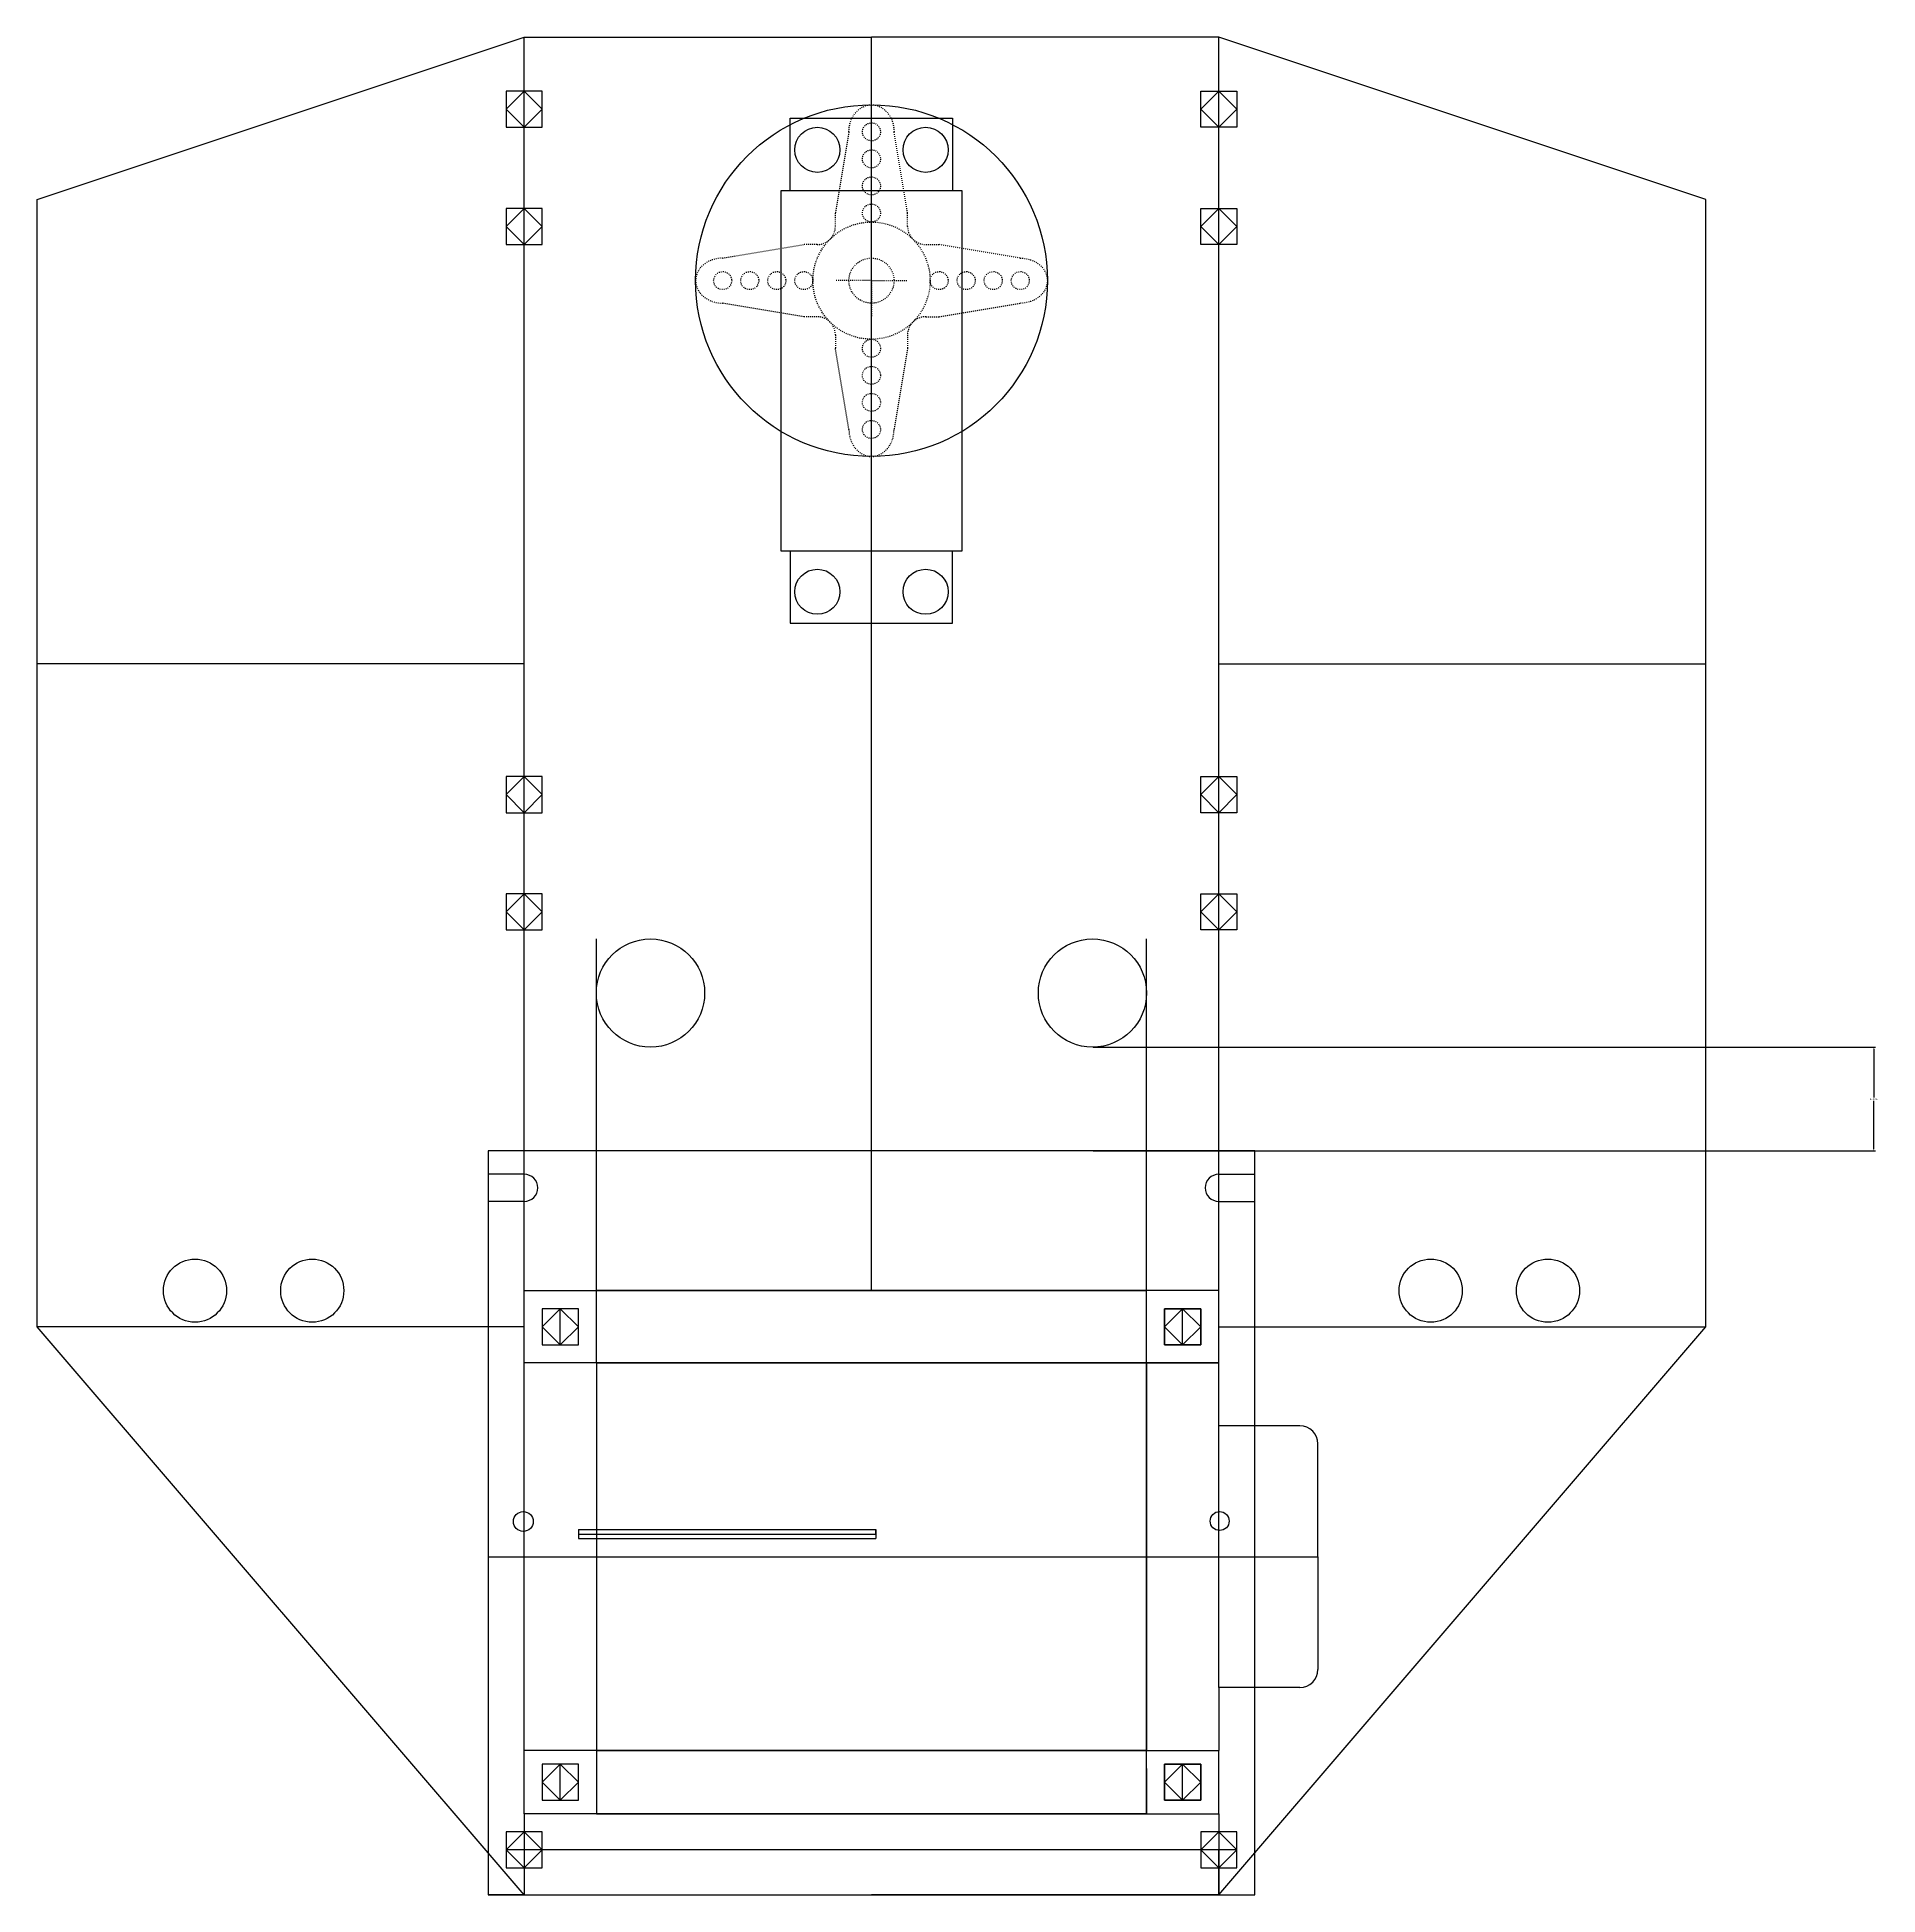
# Model space of a CAD drawing. Header units: inches. Extents: x 4 to 3747, y -1393 to 142.
# Drawn here: x 3425.8 to 3629.9, y -865.7 to -659.7 of the extents above; entities that cross this region are included whole.
import ezdxf

# ---------------------------------------------------------------- set-up
doc = ezdxf.new("R2010")
doc.units = ezdxf.units.IN
doc.header["$MEASUREMENT"] = 0
doc.linetypes.add('DOT2', pattern=[0.125, 0, -0.125])
doc.layers.add('Scratch', color=200, linetype='Continuous')
doc.layers.add('Switch_Wisker', color=5, linetype='DOT2')
doc.styles.get("Standard").update_dxf_attribs({"font": 'arial.ttf'})
doc.dimstyles.get("Standard").update_dxf_attribs({"dimtxt": 0.18, "dimasz": 0.18, "dimexe": 0.18, "dimexo": 0.0625, "dimgap": 0.09, "dimtad": 0, "dimtih": 1, "dimtoh": 1, "dimdec": 4, "dimzin": 0, "dimdsep": 46, "dimtxsty": 'Standard', "dimcen": 0.09, "dimadec": 0, "dimazin": 0, "dimtfac": 1, "dimtdec": 4, "dimtofl": 0, "dimtmove": 0, "dimatfit": 3, "dimfxl": 1, "dimtolj": 1, "dimtzin": 0, "dimarcsym": 0})

# ---------------------------------------------------------------- blocks, each defined once
blk = doc.blocks.new('*D20')
at = {"layer": 'Defpoints', "color": 0}
for p in [(3542.8, -771.69), (3542.8, -783.19), (3629.43, -783.19)]:
    blk.add_point(p, dxfattribs=at)
at = {"layer": 'Scratch', "color": 0, "lineweight": -2}
for p, q in [((3542.86, -771.69), (3629.61, -771.69)), ((3629.43, -771.87), (3629.43, -777.25)), ((3629.43, -783.01), (3629.43, -777.62)), ((3542.86, -783.19), (3629.61, -783.19))]:
    blk.add_line(p, q, dxfattribs=at)
at = {"layer": 'Scratch', "color": 0}
for points in [[(3629.4, -771.87), (3629.46, -771.87), (3629.43, -771.69)], [(3629.4, -783.01), (3629.46, -783.01), (3629.43, -783.19)]]:
    blk.add_solid(points, dxfattribs=at)
at = {"layer": 'Scratch', "color": 0, "insert": (3629.43, -777.44), "char_height": 0.18, "attachment_point": 5}
blk.add_mtext('\\A1;11.5000', dxfattribs=at)

msp = doc.modelspace()

# ---------------------------------------------------------------- linework, layer by layer
for p, q in [((3425.79929, -677.68602), (3479.79929, -659.68602)), ((3479.79929, -659.68602), (3518.29929, -659.68602)), ((3556.79929, -659.68602), (3518.29929, -659.68602)), ((3610.79929, -677.68602), (3556.79929, -659.68602)), ((3477.79929, -667.68602), (3479.79929, -665.68602)), ((3479.79929, -665.68602), (3481.79929, -667.68602)), ((3556.79929, -665.68602), (3554.79929, -667.68602)), ((3558.79929, -667.68602), (3556.79929, -665.68602)), ((3479.79929, -669.68602), (3477.79929, -667.68602)), ((3481.79929, -667.68602), (3479.79929, -669.68602)), ((3509.29929, -676.68602), (3509.29929, -668.68602)), ((3509.29929, -668.68602), (3527.29929, -668.68602)), ((3527.29929, -668.68602), (3527.29929, -676.68602)), ((3554.79929, -667.68602), (3556.79929, -669.68602)), ((3556.79929, -669.68602), (3558.79929, -667.68602)), ((3425.79929, -802.68602), (3425.79929, -677.68602)), ((3508.29929, -696.68602), (3508.29929, -676.68602)), ((3508.29929, -676.68602), (3528.29929, -676.68602)), ((3528.29929, -676.68602), (3528.29929, -716.68602)), ((3610.79929, -802.68602), (3610.79929, -677.68602)), ((3477.79929, -680.68602), (3479.79929, -678.68602)), ((3479.79929, -678.68602), (3481.79929, -680.68602)), ((3556.79929, -678.68602), (3554.79929, -680.68602)), ((3558.79929, -680.68602), (3556.79929, -678.68602)), ((3479.79929, -682.68602), (3477.79929, -680.68602)), ((3481.79929, -680.68602), (3479.79929, -682.68602)), ((3554.79929, -680.68602), (3556.79929, -682.68602)), ((3556.79929, -682.68602), (3558.79929, -680.68602)), ((3508.29929, -716.68602), (3508.29929, -696.68602)), ((3528.29929, -716.68602), (3508.29929, -716.68602)), ((3509.29929, -716.68602), (3509.29929, -724.68602)), ((3527.29929, -724.68602), (3527.29929, -716.68602)), ((3509.29929, -724.68602), (3527.29929, -724.68602)), ((3477.79929, -743.68602), (3479.79929, -741.68602)), ((3479.79929, -741.68602), (3481.79929, -743.68602)), ((3556.79929, -741.68602), (3554.79929, -743.68602)), ((3558.79929, -743.68602), (3556.79929, -741.68602)), ((3479.79929, -745.68602), (3477.79929, -743.68602)), ((3481.79929, -743.68602), (3479.79929, -745.68602)), ((3554.79929, -743.68602), (3556.79929, -745.68602)), ((3556.79929, -745.68602), (3558.79929, -743.68602)), ((3477.79929, -756.68602), (3479.79929, -754.68602)), ((3479.79929, -754.68602), (3481.79929, -756.68602)), ((3556.79929, -754.68602), (3554.79929, -756.68602)), ((3558.79929, -756.68602), (3556.79929, -754.68602)), ((3479.79929, -758.68602), (3477.79929, -756.68602)), ((3481.79929, -756.68602), (3479.79929, -758.68602)), ((3554.79929, -756.68602), (3556.79929, -758.68602)), ((3556.79929, -758.68602), (3558.79929, -756.68602)), ((3475.79929, -783.18602), (3475.79929, -785.78602)), ((3560.79929, -783.18602), (3475.79929, -783.18602)), ((3560.79929, -785.78602), (3560.79929, -783.18602)), ((3479.79929, -785.78602), (3475.79929, -785.78602)), ((3556.79929, -785.78602), (3560.79929, -785.78602)), ((3479.79929, -788.78602), (3475.79929, -788.78602)), ((3475.79929, -788.78602), (3475.79929, -828.18602)), ((3556.79929, -788.78602), (3560.79929, -788.78602)), ((3560.79929, -828.18602), (3560.79929, -788.78602)), ((3487.79929, -798.68602), (3548.79929, -798.68602)), ((3487.79929, -806.68602), (3487.79929, -798.68602)), ((3548.79929, -798.68602), (3487.79929, -798.68602)), ((3548.79929, -806.68602), (3548.79929, -798.68602)), ((3548.79929, -806.68602), (3548.79929, -798.68602)), ((3481.79929, -802.68602), (3483.79929, -800.68602)), ((3483.79929, -800.68602), (3485.79929, -802.68602)), ((3550.79929, -802.68602), (3552.79929, -800.68602)), ((3552.79929, -800.68602), (3550.79929, -802.68602)), ((3552.79929, -800.68602), (3554.79929, -802.68602)), ((3554.79929, -802.68602), (3552.79929, -800.68602)), ((3479.79929, -865.68602), (3425.79929, -802.68602)), ((3483.79929, -804.68602), (3481.79929, -802.68602)), ((3485.79929, -802.68602), (3483.79929, -804.68602)), ((3552.79929, -804.68602), (3550.79929, -802.68602)), ((3550.79929, -802.68602), (3552.79929, -804.68602)), ((3554.79929, -802.68602), (3552.79929, -804.68602)), ((3552.79929, -804.68602), (3554.79929, -802.68602)), ((3556.79929, -865.68602), (3610.79929, -802.68602)), ((3479.79929, -849.68602), (3479.79929, -806.68602)), ((3487.79929, -806.68602), (3479.79929, -806.68602)), ((3556.79929, -806.68602), (3548.79929, -806.68602)), ((3548.79929, -806.68602), (3556.79929, -806.68602)), ((3556.79929, -813.68602), (3556.79929, -806.68602)), ((3565.79929, -813.68602), (3556.79929, -813.68602)), ((3567.79929, -828.18602), (3567.79929, -815.68602)), ((3485.79929, -825.18602), (3518.79929, -825.18602)), ((3485.79929, -825.18602), (3485.79929, -826.18602)), ((3485.79929, -825.68602), (3518.79929, -825.68602)), ((3518.79929, -825.68602), (3518.79929, -825.18602)), ((3518.79929, -825.18602), (3518.79929, -826.18602)), ((3485.79929, -826.18602), (3518.79929, -826.18602)), ((3475.79929, -828.18602), (3560.79929, -828.18602)), ((3567.79929, -828.18602), (3567.79929, -840.68602)), ((3565.79929, -842.68602), (3556.79929, -842.68602)), ((3556.79929, -842.68602), (3556.79929, -849.68602)), ((3487.79929, -849.68602), (3479.79929, -849.68602)), ((3487.79929, -849.68602), (3487.79929, -856.68602)), ((3548.79929, -849.68602), (3556.79929, -849.68602)), ((3548.79929, -856.68602), (3548.79929, -849.68602)), ((3550.79929, -849.68602), (3556.79929, -849.68602)), ((3481.79929, -853.18602), (3483.79929, -851.18602)), ((3483.79929, -851.18602), (3485.79929, -853.18602)), ((3548.79929, -851.68602), (3548.79929, -856.68602)), ((3550.79929, -853.18602), (3552.79929, -851.18602)), ((3552.79929, -851.18602), (3550.79929, -853.18602)), ((3552.79929, -851.18602), (3554.79929, -853.18602)), ((3554.79929, -853.18602), (3552.79929, -851.18602)), ((3483.79929, -855.18602), (3481.79929, -853.18602)), ((3485.79929, -853.18602), (3483.79929, -855.18602)), ((3552.79929, -855.18602), (3550.79929, -853.18602)), ((3550.79929, -853.18602), (3552.79929, -855.18602)), ((3554.79929, -853.18602), (3552.79929, -855.18602)), ((3552.79929, -855.18602), (3554.79929, -853.18602)), ((3548.79929, -856.68602), (3487.79929, -856.68602)), ((3487.79929, -856.68602), (3548.79929, -856.68602)), ((3477.79929, -860.68602), (3479.79929, -858.68602)), ((3479.79929, -858.68602), (3481.79929, -860.68602)), ((3554.79929, -860.68602), (3556.79929, -858.68602)), ((3556.79929, -858.68602), (3558.79929, -860.68602)), ((3479.79929, -862.68602), (3477.79929, -860.68602)), ((3481.79929, -860.68602), (3479.79929, -862.68602)), ((3556.79929, -862.68602), (3554.79929, -860.68602)), ((3558.79929, -860.68602), (3556.79929, -862.68602)), ((3479.79929, -865.68602), (3518.29929, -865.68602)), ((3556.79929, -865.68602), (3518.29929, -865.68602))]:
    msp.add_line(p, q)
for centre, radius in [((3512.29929, -672.18602), 2.5), ((3512.29929, -672.18602), 2.5), ((3524.29929, -672.18602), 2.5), ((3524.29929, -672.18602), 2.5), ((3512.29929, -721.18602), 2.5), ((3512.29929, -721.18602), 2.5), ((3524.29929, -721.18602), 2.5), ((3524.29929, -721.18602), 2.5), ((3493.79929, -765.68602), 6), ((3542.79929, -765.68602), 6), ((3443.29929, -798.68602), 3.5), ((3456.29929, -798.68602), 3.5), ((3580.29929, -798.68602), 3.5), ((3593.29929, -798.68602), 3.5), ((3479.69929, -824.28602), 1.1), ((3556.89929, -824.23602), 1.05)]:
    msp.add_circle(centre, radius)
for centre, radius, start, end in [((3479.79929, -787.28602), 1.5, 270, 90), ((3556.79929, -787.28602), 1.5, 90, 270), ((3565.79929, -815.68602), 2, 0, 90), ((3565.79929, -840.68602), 2, 270, 0)]:
    msp.add_arc(centre, radius, start, end)
at = {"layer": 'Scratch'}
for p, q in [((3479.79929, -798.68602), (3479.79929, -659.68602)), ((3518.29929, -798.68602), (3518.29929, -659.68602)), ((3518.29929, -798.68602), (3518.29929, -659.68602)), ((3556.79929, -798.68602), (3556.79929, -659.68602)), ((3481.79929, -665.68602), (3477.79929, -665.68602)), ((3477.79929, -665.68602), (3477.79929, -669.68602)), ((3477.79929, -665.68602), (3477.79929, -669.68602)), ((3479.79929, -669.68602), (3479.79929, -665.68602)), ((3481.79929, -669.68602), (3481.79929, -665.68602)), ((3554.79929, -669.68602), (3554.79929, -665.68602)), ((3554.79929, -665.68602), (3558.79929, -665.68602)), ((3556.79929, -669.68602), (3556.79929, -665.68602)), ((3558.79929, -665.68602), (3558.79929, -669.68602)), ((3558.79929, -665.68602), (3558.79929, -669.68602)), ((3479.79929, -680.68602), (3479.79929, -667.68602)), ((3556.79929, -680.68602), (3556.79929, -667.68602)), ((3477.79929, -669.68602), (3481.79929, -669.68602)), ((3558.79929, -669.68602), (3554.79929, -669.68602)), ((3481.79929, -678.68602), (3477.79929, -678.68602)), ((3477.79929, -678.68602), (3477.79929, -682.68602)), ((3477.79929, -678.68602), (3477.79929, -682.68602)), ((3479.79929, -682.68602), (3479.79929, -678.68602)), ((3481.79929, -682.68602), (3481.79929, -678.68602)), ((3554.79929, -682.68602), (3554.79929, -678.68602)), ((3554.79929, -678.68602), (3558.79929, -678.68602)), ((3556.79929, -682.68602), (3556.79929, -678.68602)), ((3558.79929, -678.68602), (3558.79929, -682.68602)), ((3558.79929, -678.68602), (3558.79929, -682.68602)), ((3479.79929, -743.68602), (3479.79929, -680.68602)), ((3556.79929, -743.68602), (3556.79929, -680.68602)), ((3477.79929, -682.68602), (3481.79929, -682.68602)), ((3558.79929, -682.68602), (3554.79929, -682.68602)), ((3479.79929, -729.18602), (3425.79929, -729.18602)), ((3556.79929, -729.18602), (3610.79929, -729.18602)), ((3481.79929, -741.68602), (3477.79929, -741.68602)), ((3477.79929, -741.68602), (3477.79929, -745.68602)), ((3477.79929, -741.68602), (3477.79929, -745.68602)), ((3479.79929, -745.68602), (3479.79929, -741.68602)), ((3481.79929, -745.68602), (3481.79929, -741.68602)), ((3554.79929, -745.68602), (3554.79929, -741.68602)), ((3554.79929, -741.68602), (3558.79929, -741.68602)), ((3556.79929, -745.68602), (3556.79929, -741.68602)), ((3558.79929, -741.68602), (3558.79929, -745.68602)), ((3558.79929, -741.68602), (3558.79929, -745.68602)), ((3477.79929, -745.68602), (3481.79929, -745.68602)), ((3479.79929, -756.68602), (3479.79929, -743.68602)), ((3558.79929, -745.68602), (3554.79929, -745.68602)), ((3556.79929, -756.68602), (3556.79929, -743.68602)), ((3481.79929, -754.68602), (3477.79929, -754.68602)), ((3477.79929, -754.68602), (3477.79929, -758.68602)), ((3477.79929, -754.68602), (3477.79929, -758.68602)), ((3479.79929, -758.68602), (3479.79929, -754.68602)), ((3481.79929, -758.68602), (3481.79929, -754.68602)), ((3554.79929, -758.68602), (3554.79929, -754.68602)), ((3554.79929, -754.68602), (3558.79929, -754.68602)), ((3556.79929, -758.68602), (3556.79929, -754.68602)), ((3558.79929, -754.68602), (3558.79929, -758.68602)), ((3558.79929, -754.68602), (3558.79929, -758.68602)), ((3479.79929, -806.68602), (3479.79929, -756.68602)), ((3556.79929, -806.68602), (3556.79929, -756.68602)), ((3477.79929, -758.68602), (3481.79929, -758.68602)), ((3487.79929, -771.68602), (3487.79929, -759.68602)), ((3548.79929, -771.68602), (3548.79929, -759.68602)), ((3558.79929, -758.68602), (3554.79929, -758.68602)), ((3487.79929, -798.68602), (3487.79929, -771.68602)), ((3548.79929, -798.68602), (3548.79929, -771.68602)), ((3560.79929, -783.18602), (3475.79929, -783.18602)), ((3475.79929, -783.18602), (3475.79929, -865.68602)), ((3560.79929, -865.68602), (3560.79929, -783.18602)), ((3479.79929, -806.68602), (3479.79929, -798.68602)), ((3479.79929, -798.68602), (3487.79929, -798.68602)), ((3556.79929, -798.68602), (3548.79929, -798.68602)), ((3556.79929, -798.68602), (3548.79929, -798.68602)), ((3556.79929, -806.68602), (3556.79929, -798.68602)), ((3556.79929, -806.68602), (3556.79929, -798.68602)), ((3485.79929, -800.68602), (3481.79929, -800.68602)), ((3481.79929, -800.68602), (3481.79929, -804.68602)), ((3481.79929, -800.68602), (3481.79929, -804.68602)), ((3483.79929, -804.68602), (3483.79929, -800.68602)), ((3485.79929, -804.68602), (3485.79929, -800.68602)), ((3554.79929, -800.68602), (3550.79929, -800.68602)), ((3550.79929, -800.68602), (3550.79929, -804.68602)), ((3550.79929, -800.68602), (3550.79929, -804.68602)), ((3550.79929, -804.68602), (3550.79929, -800.68602)), ((3550.79929, -800.68602), (3554.79929, -800.68602)), ((3552.79929, -804.68602), (3552.79929, -800.68602)), ((3552.79929, -804.68602), (3552.79929, -800.68602)), ((3554.79929, -804.68602), (3554.79929, -800.68602)), ((3554.79929, -800.68602), (3554.79929, -804.68602)), ((3554.79929, -800.68602), (3554.79929, -804.68602)), ((3479.79929, -802.68602), (3425.79929, -802.68602)), ((3556.79929, -802.68602), (3610.79929, -802.68602)), ((3481.79929, -804.68602), (3485.79929, -804.68602)), ((3550.79929, -804.68602), (3554.79929, -804.68602)), ((3554.79929, -804.68602), (3550.79929, -804.68602)), ((3548.79929, -806.68602), (3487.79929, -806.68602)), ((3487.79929, -806.68602), (3487.79929, -849.68602)), ((3487.79929, -806.68602), (3548.79929, -806.68602)), ((3548.79929, -849.68602), (3548.79929, -806.68602)), ((3548.79929, -806.68602), (3548.79929, -849.68602)), ((3556.79929, -842.68602), (3556.79929, -813.68602)), ((3479.79929, -828.18602), (3567.79929, -828.18602)), ((3479.79929, -856.68602), (3479.79929, -849.68602)), ((3548.79929, -849.68602), (3487.79929, -849.68602)), ((3487.79929, -849.68602), (3548.79929, -849.68602)), ((3556.79929, -856.68602), (3556.79929, -849.68602)), ((3556.79929, -856.68602), (3556.79929, -849.68602)), ((3485.79929, -851.18602), (3481.79929, -851.18602)), ((3481.79929, -851.18602), (3481.79929, -855.18602)), ((3481.79929, -851.18602), (3481.79929, -855.18602)), ((3483.79929, -855.18602), (3483.79929, -851.18602)), ((3485.79929, -855.18602), (3485.79929, -851.18602)), ((3554.79929, -851.18602), (3550.79929, -851.18602)), ((3550.79929, -851.18602), (3550.79929, -855.18602)), ((3550.79929, -851.18602), (3550.79929, -855.18602)), ((3550.79929, -855.18602), (3550.79929, -851.18602)), ((3550.79929, -851.18602), (3554.79929, -851.18602)), ((3552.79929, -855.18602), (3552.79929, -851.18602)), ((3552.79929, -855.18602), (3552.79929, -851.18602)), ((3554.79929, -855.18602), (3554.79929, -851.18602)), ((3554.79929, -851.18602), (3554.79929, -855.18602)), ((3554.79929, -851.18602), (3554.79929, -855.18602)), ((3487.79929, -856.68602), (3479.79929, -856.68602)), ((3479.79929, -856.68602), (3479.79929, -865.68602)), ((3481.79929, -855.18602), (3485.79929, -855.18602)), ((3548.79929, -856.68602), (3556.79929, -856.68602)), ((3548.79929, -856.68602), (3556.79929, -856.68602)), ((3550.79929, -855.18602), (3554.79929, -855.18602)), ((3554.79929, -855.18602), (3550.79929, -855.18602)), ((3556.79929, -856.68602), (3556.79929, -865.68602)), ((3481.79929, -858.68602), (3477.79929, -858.68602)), ((3477.79929, -858.68602), (3477.79929, -862.68602)), ((3481.79929, -862.68602), (3481.79929, -858.68602)), ((3558.79929, -858.68602), (3554.79929, -858.68602)), ((3554.79929, -858.68602), (3554.79929, -862.68602)), ((3558.79929, -862.68602), (3558.79929, -858.68602)), ((3481.79929, -860.68602), (3477.79929, -860.68602)), ((3556.79929, -860.68602), (3479.79929, -860.68602)), ((3558.79929, -860.68602), (3554.79929, -860.68602)), ((3556.79929, -865.68602), (3556.79929, -860.68602)), ((3477.79929, -862.68602), (3481.79929, -862.68602)), ((3477.79929, -862.68602), (3481.79929, -862.68602)), ((3554.79929, -862.68602), (3558.79929, -862.68602)), ((3554.79929, -862.68602), (3558.79929, -862.68602)), ((3479.79929, -865.68602), (3475.79929, -865.68602)), ((3475.79929, -865.68602), (3560.79929, -865.68602))]:
    msp.add_line(p, q, dxfattribs=at)
msp.add_circle((3518.29929, -686.68602), 19.5, dxfattribs=at)
at = {"layer": 'Switch_Wisker'}
for p, q in [((3515.79929, -670.18602), (3514.29929, -679.18602)), ((3522.29929, -679.18602), (3520.79929, -670.18602)), ((3514.29929, -680.66522), (3514.29929, -679.18602)), ((3522.29929, -680.66522), (3522.29929, -679.18602)), ((3501.79929, -684.18602), (3510.79929, -682.68602)), ((3512.2785, -682.68602), (3510.79929, -682.68602)), ((3518.29929, -686.68602), (3518.29929, -682.68602)), ((3518.29929, -686.68602), (3518.29929, -682.68602)), ((3518.29929, -686.68602), (3518.29929, -682.68602)), ((3518.29929, -686.68602), (3518.29929, -682.68602)), ((3524.32009, -682.68602), (3525.79929, -682.68602)), ((3534.79929, -684.18602), (3525.79929, -682.68602)), ((3518.29929, -686.68602), (3514.29929, -686.68602)), ((3518.29929, -686.68602), (3514.29929, -686.68602)), ((3518.29929, -686.68602), (3514.29929, -686.68602)), ((3518.29929, -686.68602), (3522.29929, -686.68602)), ((3518.29929, -686.68602), (3518.29929, -690.68602)), ((3518.29929, -686.68602), (3518.29929, -690.68602)), ((3518.29929, -686.68602), (3522.29929, -686.68602)), ((3518.29929, -686.68602), (3518.29929, -690.68602)), ((3518.29929, -686.68602), (3518.29929, -690.68602)), ((3510.79929, -690.68602), (3501.79929, -689.18602)), ((3525.79929, -690.68602), (3534.79929, -689.18602)), ((3512.2785, -690.68602), (3510.79929, -690.68602)), ((3524.32009, -690.68602), (3525.79929, -690.68602)), ((3514.29929, -692.70682), (3514.29929, -694.18602)), ((3515.79929, -703.18602), (3514.29929, -694.18602)), ((3522.29929, -694.18602), (3520.79929, -703.18602)), ((3522.29929, -692.70682), (3522.29929, -694.18602))]:
    msp.add_line(p, q, dxfattribs=at)
for centre, radius in [((3518.29929, -670.18602), 1), ((3518.29929, -673.18602), 1), ((3518.29929, -676.18602), 1), ((3518.29929, -679.18602), 1), ((3518.29929, -686.68602), 6.5), ((3501.79929, -686.68602), 1), ((3504.79929, -686.68602), 1), ((3507.79929, -686.68602), 1), ((3510.79929, -686.68602), 1), ((3518.29929, -686.68602), 2.5), ((3525.79929, -686.68602), 1), ((3528.79929, -686.68602), 1), ((3531.79929, -686.68602), 1), ((3534.79929, -686.68602), 1), ((3518.29929, -694.18602), 1), ((3518.29929, -697.18602), 1), ((3518.29929, -700.18602), 1), ((3518.29929, -703.18602), 1)]:
    msp.add_circle(centre, radius, dxfattribs=at)
for centre, start, end in [((3512.29929, -680.66522), 314.9008722, 0), ((3524.29929, -680.66522), 180, 225.0991278), ((3512.2785, -680.68602), 270, 315.0991278), ((3524.32009, -680.68602), 224.9008722, 270), ((3512.2785, -692.68602), 44.9008722, 90), ((3512.29929, -692.70682), 0, 45.0991278), ((3524.29929, -692.70682), 134.9008722, 180), ((3524.32009, -692.68602), 90, 135.0991278)]:
    msp.add_arc(centre, 2, start, end, dxfattribs=at)
at = {"layer": 'Switch_Wisker', "extrusion": (0, 0, -1)}
for centre, major_axis in [((3518.29929, -670.18602), (0, -3)), ((3534.79929, -686.68602), (-3, 0))]:
    msp.add_ellipse(centre, major_axis=major_axis, ratio=0.833333333, start_param=1.570796327, end_param=4.71238898, dxfattribs=at)
at = {"layer": 'Switch_Wisker'}
for centre, major_axis in [((3501.79929, -686.68602), (3, 0)), ((3518.29929, -703.18602), (0, 3))]:
    msp.add_ellipse(centre, major_axis=major_axis, ratio=0.833333333, start_param=1.570796327, end_param=4.71238898, dxfattribs=at)

# ---------------------------------------------------------------- dimensions: what is measured, and where the dimension line sits
at = {"layer": 'Scratch'}
dim = msp.add_linear_dim(base=(3629.42888, -783.18602), p1=(3542.79929, -771.68602), p2=(3542.79929, -783.18602), angle=90, dimstyle='Standard', dxfattribs=at)
dim.commit()
dim.dimension.update_dxf_attribs({"geometry": '*D20', "text_midpoint": (3629.42888, -777.43602)})

doc.saveas('drawing.dxf')
